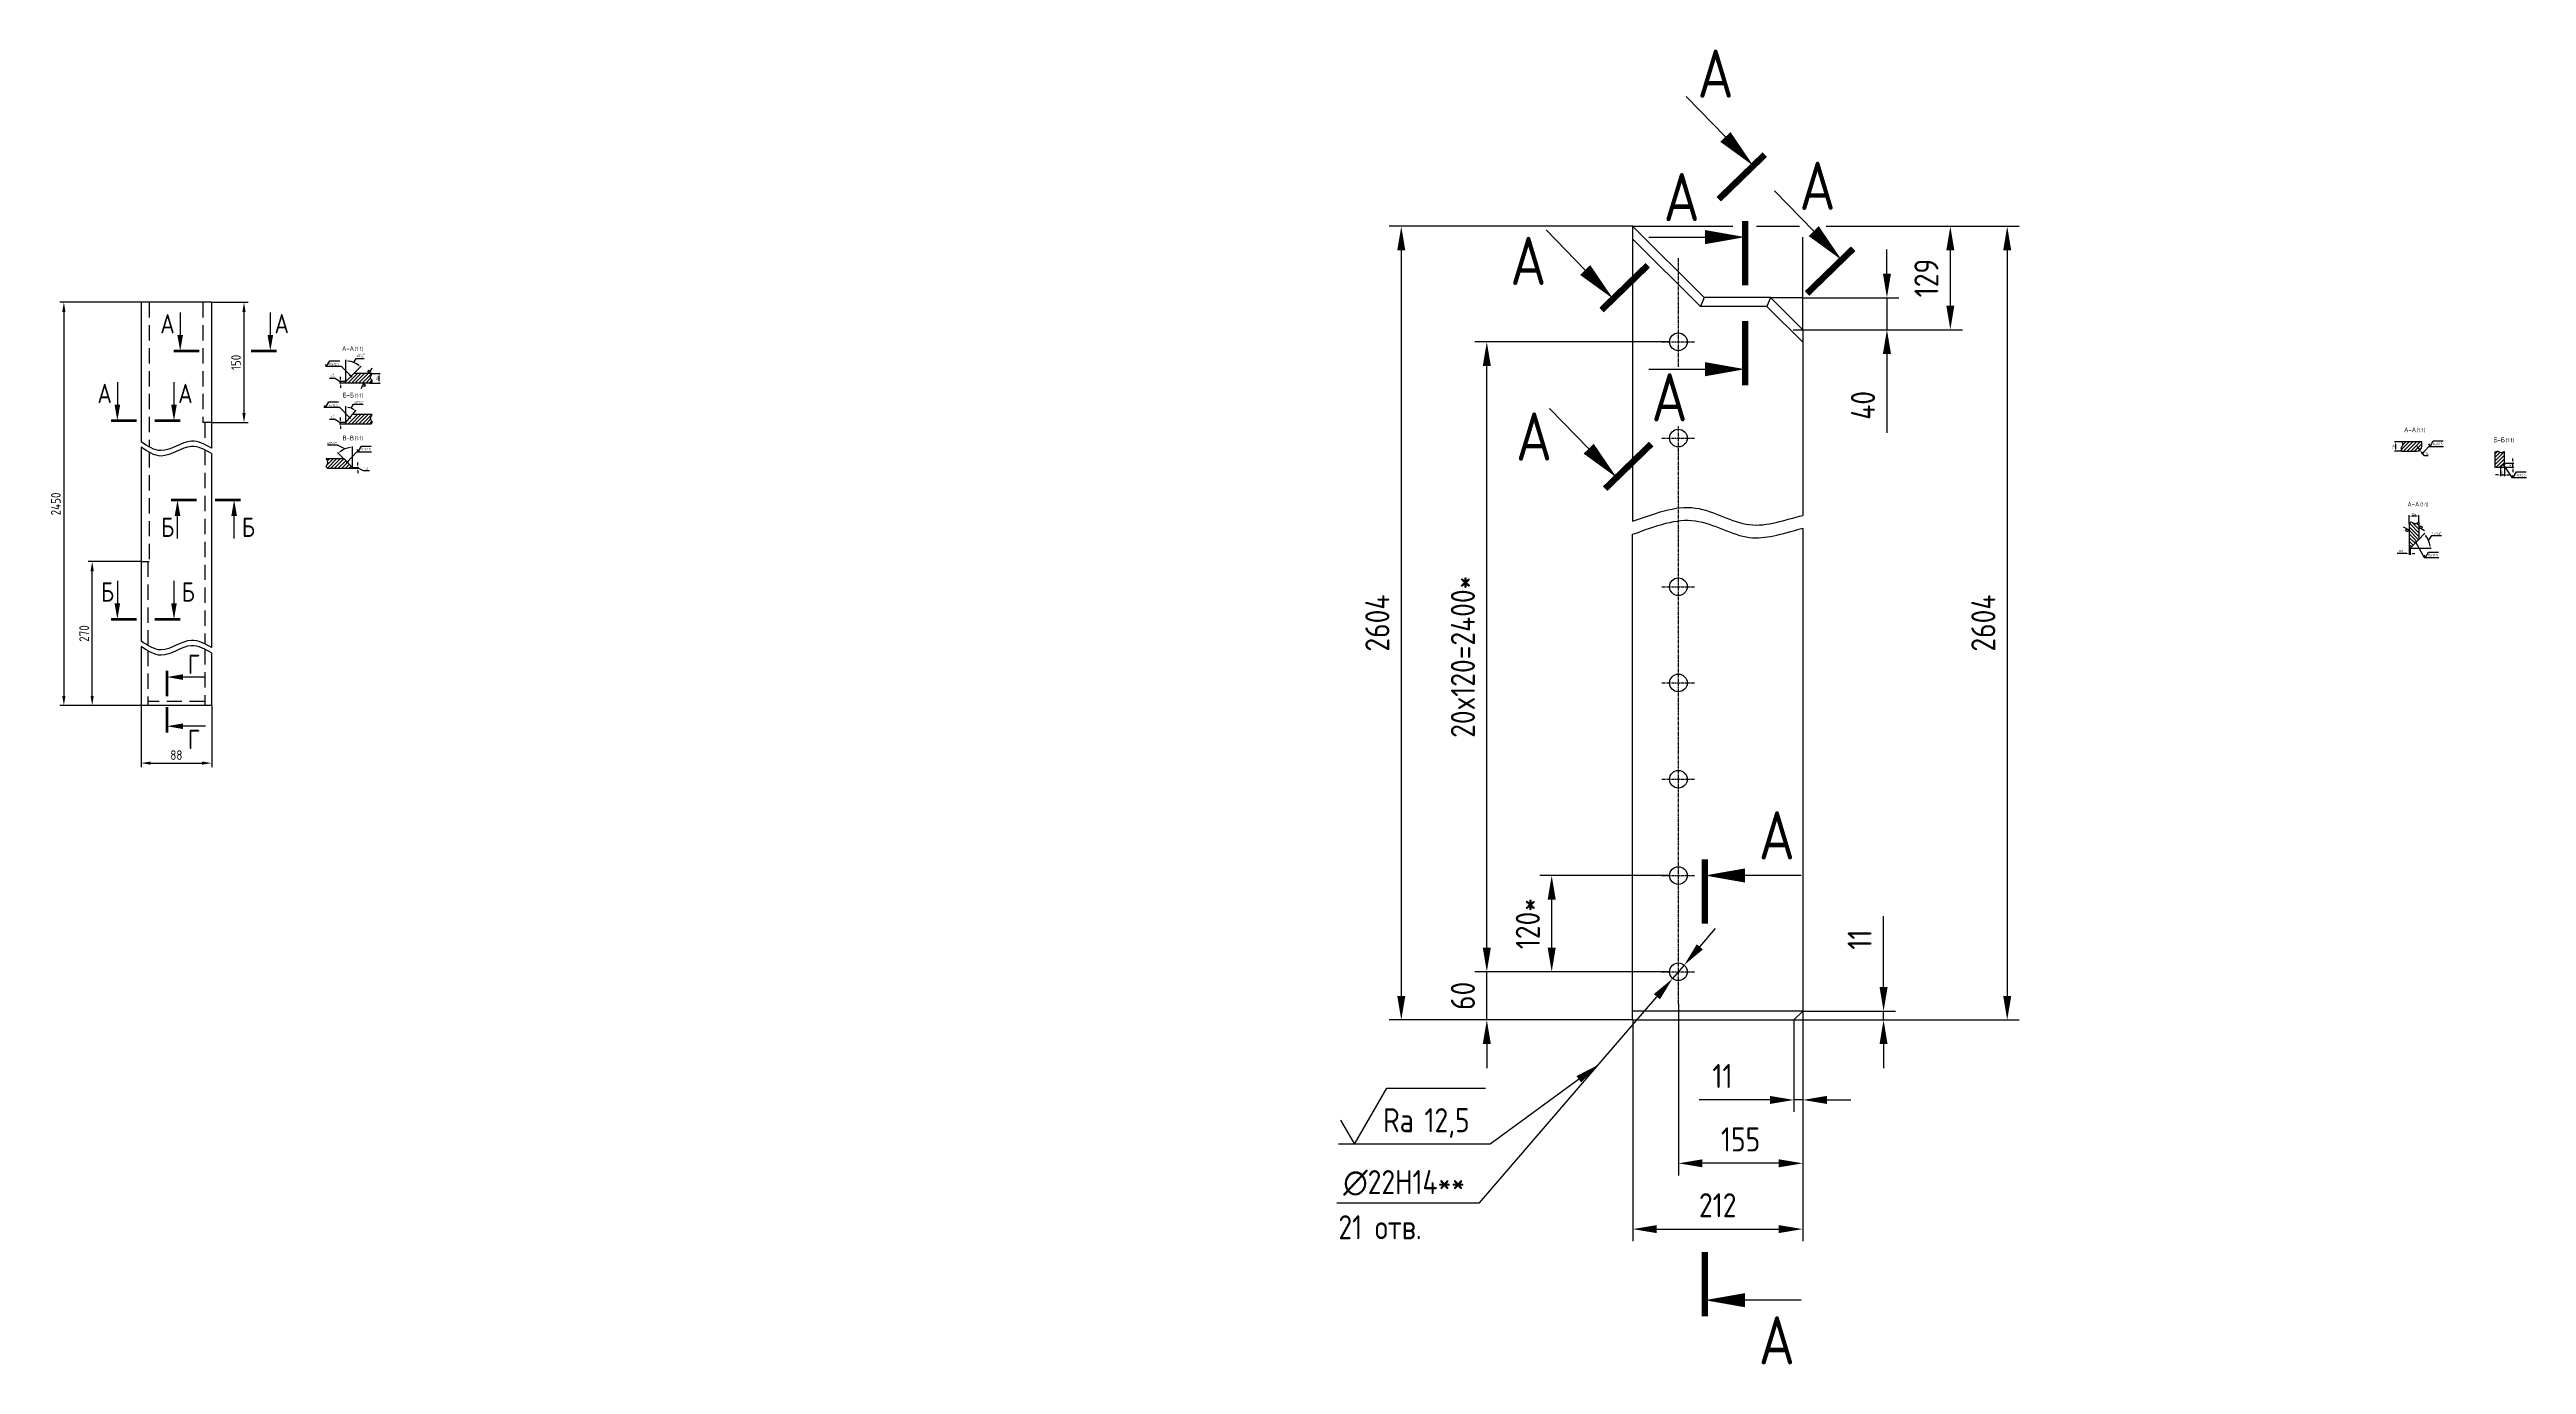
# Model space of a CAD drawing. Header units: millimetres. Extents: x -284 to 2803, y -913 to 726.
# The model-space entities are those that its viewports show. They can reach past a viewport. Long polylines and large blocks are cut down to what shows.
import ezdxf
from ezdxf.enums import TextEntityAlignment as Align

# ---------------------------------------------------------------- set-up
doc = ezdxf.new("R2010")
doc.units = ezdxf.units.MM
doc.header["$LTSCALE"] = 3
doc.linetypes.add('CENTER', pattern=[2, 1.25, -0.25, 0.25, -0.25])
doc.linetypes.add('HIDDEN', pattern=[9.525, 6.35, -3.175])
for name, color, linetype in [('Bord', 1, 'Continuous'), ('Cen', 5, 'CENTER'), ('Cont', 6, 'Continuous'), ('Dim', 7, 'Continuous'), ('Hatch', 2, 'Continuous'), ('Hide', 2, 'HIDDEN'), ('Text', 3, 'Continuous'), ('Textb', 6, 'Continuous')]:
    doc.layers.add(name, color=color, linetype=linetype)
doc.styles.add('Style1', font='romans.shx', dxfattribs={"width": 0.8})
doc.dimstyles.new('Anqular', dxfattribs={"dimtxt": 3, "dimasz": 3, "dimexe": 1.25, "dimexo": 0, "dimgap": 1, "dimtad": 2, "dimtoh": 1, "dimtxsty": 'Style1', "dimcen": 2.5, "dimclrt": 3, "dimadec": 0, "dimazin": 0, "dimtfac": 1, "dimtmove": 1, "dimatfit": 3, "dimfxl": 1, "dimarcsym": 0})
doc.dimstyles.new('Anqular$2', dxfattribs={"dimtxt": 3, "dimasz": 3, "dimexe": 1.25, "dimexo": 0, "dimgap": 1, "dimtad": 2, "dimtoh": 1, "dimtxsty": 'Style1', "dimcen": 2.5, "dimclrt": 3, "dimadec": 0, "dimazin": 0, "dimtfac": 1, "dimtmove": 1, "dimatfit": 3, "dimfxl": 1, "dimarcsym": 0})
doc.dimstyles.new('DIA_2', dxfattribs={"dimscale": 2, "dimtxt": 3, "dimasz": 3, "dimexe": 0.18, "dimexo": 0.0625, "dimgap": 1, "dimtad": 1, "dimtih": 1, "dimtoh": 1, "dimdec": 0, "dimdsep": 46, "dimtxsty": 'Style1', "dimcen": 0, "dimclrt": 3, "dimadec": 0, "dimazin": 0, "dimtfac": 1, "dimtdec": 0, "dimtmove": 0, "dimatfit": 3, "dimfxl": 1, "dimtolj": 1, "dimarcsym": 0})
doc.dimstyles.new('Lin', dxfattribs={"dimtxt": 3, "dimasz": 3, "dimexe": 1.25, "dimexo": 0, "dimgap": 1, "dimtad": 1, "dimtoh": 1, "dimdec": 3, "dimtxsty": 'Style1', "dimcen": 2.5, "dimclrt": 3, "dimadec": 0, "dimazin": 0, "dimtfac": 1, "dimtdec": 3, "dimtmove": 0, "dimatfit": 3, "dimldrblk": 'DOT', "dimfxl": 1, "dimarcsym": 0})
doc.dimstyles.new('Lin$0', dxfattribs={"dimtxt": 3, "dimasz": 3, "dimexe": 1.25, "dimexo": 0, "dimgap": 1, "dimtad": 1, "dimtoh": 1, "dimtxsty": 'Style1', "dimcen": 2.5, "dimclrt": 3, "dimadec": 0, "dimazin": 0, "dimtfac": 1, "dimtmove": 0, "dimatfit": 3, "dimldrblk": 'NONE', "dimfxl": 1, "dimarcsym": 0})
doc.dimstyles.new('LIN10', dxfattribs={"dimscale": 10, "dimtxt": 3, "dimasz": 3, "dimexe": 1.5, "dimexo": 0, "dimgap": 1.48, "dimtad": 1, "dimdec": 1, "dimzin": 12, "dimdsep": 46, "dimtxsty": 'Style1', "dimcen": 0, "dimclrt": 3, "dimadec": 0, "dimazin": 0, "dimtfac": 1, "dimtdec": 1, "dimtmove": 0, "dimatfit": 0, "dimfxl": 1, "dimtolj": 1, "dimtzin": 12, "dimarcsym": 0})
doc.dimstyles.new('LIN_1', dxfattribs={"dimtxt": 3, "dimasz": 3, "dimexe": 1.5, "dimexo": 0, "dimgap": 1.5, "dimtad": 1, "dimdec": 4, "dimrnd": 1, "dimdsep": 46, "dimtxsty": 'Style1', "dimcen": 0, "dimdle": 2, "dimclrd": 256, "dimclrt": 3, "dimadec": 0, "dimazin": 0, "dimtfac": 0.666667, "dimtdec": 4, "dimtmove": 0, "dimatfit": 3, "dimfxl": 1, "dimtvp": 0.833333, "dimtolj": 1, "dimtzin": 0, "dimarcsym": 0})

# ---------------------------------------------------------------- blocks, each defined once
blk = doc.blocks.new('ZNAK02')
at = {"layer": 'Textb', "style": 'Style1', "width": 0.8}
blk.add_attdef('А-А', text='', height=6, dxfattribs=at).set_placement((13.9, -0.1), align=Align.RIGHT)
blk.add_attdef('SC(1)', (14.9, -0.1), '', height=5, dxfattribs=at)
blk = doc.blocks.new('*D12')
at = {"layer": 'Dim', "color": 0, "lineweight": -2, "transparency": 16777216}
for p, q in [((71.7, 315.4), (64.6, 315.4)), ((78.4, 310.8), (71.7, 315.4)), ((85, 311.8), (77.1, 311.8)), ((85, 309.8), (77.1, 309.8)), ((78.4, 314.8), (78.4, 317.8)), ((78.4, 309.8), (78.4, 311.8)), ((78.4, 309.8), (78.4, 311.8)), ((78.4, 306.8), (78.4, 303.8))]:
    blk.add_line(p, q, dxfattribs=at)
at = {"layer": 'Dim', "color": 0, "transparency": 16777216}
for points in [[(77.9, 314.8), (78.9, 314.8), (78.4, 311.8)], [(77.9, 306.8), (78.9, 306.8), (78.4, 309.8)]]:
    blk.add_solid(points, dxfattribs=at)
at = {"layer": 'Dim', "color": 3, "transparency": 16777216, "insert": (68.2, 318.9), "char_height": 3, "attachment_point": 5, "style": 'Style1'}
blk.add_mtext('2{}{\\H0.71x;\\C3;\\S+1^-2;}', dxfattribs=at)
blk = doc.blocks.new('_Dot')
at = {"color": 0, "linetype": 'ByBlock', "lineweight": -2}
blk.add_line((-0.5, 0), (-1, 0), dxfattribs=at)
at = {"color": 0, "linetype": 'ByBlock', "const_width": 0.5}
blk.add_lwpolyline([(-0.25, 0, 1), (0.25, 0, 1)], format="xyb", close=True, dxfattribs=at)
blk = doc.blocks.new('*D13')
at = {"layer": 'Dim', "color": 0, "lineweight": -2, "transparency": 16777216}
for p, q in [((114.8, 309.8), (127.6, 309.8)), ((117.7, 321.8), (127.6, 321.8)), ((126.4, 312.8), (126.4, 318.8))]:
    blk.add_line(p, q, dxfattribs=at)
at = {"layer": 'Dim', "color": 0, "transparency": 16777216}
for points in [[(125.9, 318.8), (126.9, 318.8), (126.4, 321.8)], [(125.9, 312.8), (126.9, 312.8), (126.4, 309.8)]]:
    blk.add_solid(points, dxfattribs=at)
at = {"layer": 'Dim', "color": 3, "transparency": 16777216, "insert": (123.9, 316.3), "char_height": 3, "attachment_point": 5, "rotation": 90, "style": 'Style1'}
blk.add_mtext('12*', dxfattribs=at)
blk = doc.blocks.new('_None')
blk = doc.blocks.new('*D14')
at = {"layer": 'Dim', "color": 0, "lineweight": -2, "transparency": 16777216}
for p, q in [((94.8, 335.5), (97.9, 340.6)), ((97.9, 340.6), (107.9, 340.6)), ((85, 311.8), (85, 338.7)), ((95, 321.8), (104, 330.8))]:
    blk.add_line(p, q, dxfattribs=at)
blk.add_arc((85, 311.8), 25.7, 51.6957, 83.3043, dxfattribs=at)
at = {"layer": 'Dim', "color": 0, "transparency": 16777216}
for points in [[(87.9, 336.8), (88, 337.8), (85, 337.5)], [(101.2, 332.3), (100.6, 331.6), (103.1, 329.9)]]:
    blk.add_solid(points, dxfattribs=at)
at = {"layer": 'Dim', "color": 3, "transparency": 16777216, "insert": (103.4, 344), "char_height": 3, "attachment_point": 5, "style": 'Style1'}
blk.add_mtext('\\A1;45°{\\H2.100000;\\S+2°^ 0°;}', dxfattribs=at)
blk = doc.blocks.new('sherISO_01')
at = {"layer": 'Text'}
blk.add_line((4.04, 7), (16.36, 7), dxfattribs=at)
blk.add_lwpolyline([(-1.73, 3), (0, 0), (4.04, 7)], dxfattribs=at)
at = {"layer": 'Text', "style": 'Style1', "width": 0.8}
blk.add_text('Ra', height=3, dxfattribs=at).set_placement((3.58, 1.5))
blk.add_attdef('12,5', (8.73, 1.5), '', height=3, dxfattribs=at)
blk = doc.blocks.new('*D15')
at = {"layer": 'Dim', "color": 0, "lineweight": -2, "transparency": 16777216}
for p, q in [((71.7, 264.4), (64.6, 264.4)), ((78.4, 259.8), (71.7, 264.4)), ((85, 260.8), (77.1, 260.8)), ((85, 258.8), (77.1, 258.8)), ((78.4, 263.8), (78.4, 266.8)), ((78.4, 258.8), (78.4, 260.8)), ((78.4, 258.8), (78.4, 260.8)), ((78.4, 255.8), (78.4, 252.8))]:
    blk.add_line(p, q, dxfattribs=at)
at = {"layer": 'Dim', "color": 0, "transparency": 16777216}
for points in [[(77.9, 263.8), (78.9, 263.8), (78.4, 260.8)], [(77.9, 255.8), (78.9, 255.8), (78.4, 258.8)]]:
    blk.add_solid(points, dxfattribs=at)
at = {"layer": 'Dim', "color": 3, "transparency": 16777216, "insert": (68.2, 267.9), "char_height": 3, "attachment_point": 5, "style": 'Style1'}
blk.add_mtext('2{}{\\H0.71x;\\C3;\\S+1^-2;}', dxfattribs=at)
blk = doc.blocks.new('*D16')
at = {"layer": 'Dim', "color": 0, "lineweight": -2, "transparency": 16777216}
for p, q in [((85, 260.8), (85, 280.9)), ((91.4, 278.5), (94.4, 283.7)), ((94.4, 283.7), (106.6, 283.7)), ((93.4, 270.8), (97.9, 276.2))]:
    blk.add_line(p, q, dxfattribs=at)
blk.add_arc((85, 260.8), 18.8, 59.145, 80.855, dxfattribs=at)
at = {"layer": 'Dim', "color": 0, "transparency": 16777216}
for points in [[(87.9, 278.9), (88, 279.9), (85, 279.6)], [(94.9, 277.4), (94.3, 276.5), (97.1, 275.2)]]:
    blk.add_solid(points, dxfattribs=at)
at = {"layer": 'Dim', "color": 3, "transparency": 16777216, "insert": (101, 286.2), "char_height": 3, "attachment_point": 5, "style": 'Style1'}
blk.add_mtext('40°%%p2%%d', dxfattribs=at)
blk = doc.blocks.new('sherISO_09')
at = {"layer": 'Text'}
for q in [(-1.7, 3), (4, 7)]:
    blk.add_line((0, 0), q, dxfattribs=at)
blk.add_circle((0, 2.7), 1.35, dxfattribs=at)
blk = doc.blocks.new('*D20')
at = {"layer": 'Dim', "color": 0, "lineweight": -2, "transparency": 16777216}
for p, q in [((-170.3, 410.6), (-271.5, 410.6)), ((-266.5, 398.6), (-266.5, -80.1)), ((-170.3, -92.1), (-271.5, -92.1))]:
    blk.add_line(p, q, dxfattribs=at)
at = {"layer": 'Dim', "color": 0, "transparency": 16777216}
for points in [[(-268.5, 398.6), (-264.5, 398.6), (-266.5, 410.6)], [(-268.5, -80.1), (-264.5, -80.1), (-266.5, -92.1)]]:
    blk.add_solid(points, dxfattribs=at)
at = {"layer": 'Dim', "color": 3, "transparency": 16777216, "insert": (-276.5, 159.2), "char_height": 12, "attachment_point": 5, "rotation": 90, "style": 'Style1'}
blk.add_mtext('2450', dxfattribs=at)
blk = doc.blocks.new('*D21')
at = {"layer": 'Dim', "color": 0, "lineweight": -2, "transparency": 16777216}
for p, q in [((-170.3, 87.4), (-236.2, 87.4)), ((-231.2, -80.1), (-231.2, 75.4)), ((-82.3, -92.1), (-236.2, -92.1))]:
    blk.add_line(p, q, dxfattribs=at)
at = {"layer": 'Dim', "color": 0, "transparency": 16777216}
for points in [[(-233.2, 75.4), (-229.2, 75.4), (-231.2, 87.4)], [(-233.2, -80.1), (-229.2, -80.1), (-231.2, -92.1)]]:
    blk.add_solid(points, dxfattribs=at)
at = {"layer": 'Dim', "color": 3, "transparency": 16777216, "insert": (-241.2, -2.3), "char_height": 12, "attachment_point": 5, "rotation": 90, "style": 'Style1'}
blk.add_mtext('270', dxfattribs=at)
blk = doc.blocks.new('razrez05')
at = {"layer": 'Text', "const_width": 0.8}
blk.add_lwpolyline([(-2, 0), (6, 0)], dxfattribs=at)
at = {"layer": 'Text'}
blk.add_lwpolyline([(0, 0, 0, 1.76, 0), (0, -5, 1.76, 1.76, 0)], format="xyseb", dxfattribs=at)
blk.add_lwpolyline([(0, -12), (0, -5)], dxfattribs=at)
at = {"layer": 'Textb', "style": 'Style1', "width": 0.8}
blk.add_attdef('А', text='', height=6, dxfattribs=at).set_placement((-1.7, -11.5, 39), align=Align.RIGHT)
blk = doc.blocks.new('*D22')
at = {"layer": 'Dim', "color": 0, "lineweight": -2, "transparency": 16777216}
for p, q in [((-170.3, -92.1), (-170.3, -168.8)), ((-82.3, -92.1), (-82.3, -168.8)), ((-158.3, -163.8), (-94.3, -163.8))]:
    blk.add_line(p, q, dxfattribs=at)
at = {"layer": 'Dim', "color": 0, "transparency": 16777216}
for points in [[(-158.3, -161.8), (-158.3, -165.8), (-170.3, -163.8)], [(-94.3, -161.8), (-94.3, -165.8), (-82.3, -163.8)]]:
    blk.add_solid(points, dxfattribs=at)
at = {"layer": 'Dim', "color": 3, "transparency": 16777216, "insert": (-126.3, -153.8), "char_height": 12, "attachment_point": 5, "style": 'Style1'}
blk.add_mtext('88', dxfattribs=at)
blk = doc.blocks.new('*D24')
at = {"layer": 'Dim', "color": 0, "lineweight": -2, "transparency": 16777216}
for p, q in [((93.2, 204.7), (101.1, 204.7)), ((93.2, 203.7), (101.1, 203.7)), ((99.8, 207.7), (99.8, 210.7)), ((99.8, 203.7), (99.8, 204.7)), ((99.8, 203.7), (99.8, 204.7)), ((99.8, 204.2), (106.5, 200.9)), ((99.8, 200.7), (99.8, 197.7)), ((106.5, 200.9), (114.3, 200.9))]:
    blk.add_line(p, q, dxfattribs=at)
at = {"layer": 'Dim', "color": 0, "transparency": 16777216}
for points in [[(99.3, 207.7), (100.3, 207.7), (99.8, 204.7)], [(99.3, 200.7), (100.3, 200.7), (99.8, 203.7)]]:
    blk.add_solid(points, dxfattribs=at)
at = {"layer": 'Dim', "color": 3, "transparency": 16777216, "insert": (110.4, 203.4), "char_height": 3, "attachment_point": 5, "style": 'Style1'}
blk.add_mtext('1%%p1', dxfattribs=at)
blk = doc.blocks.new('*D25')
at = {"layer": 'Dim', "color": 0, "lineweight": -2, "transparency": 16777216}
for p, q in [((74.4, 232.3), (62.2, 232.3)), ((83.6, 227.8), (74.4, 232.3)), ((83.2, 214.7), (74.6, 223.3)), ((93.2, 204.7), (93.2, 231))]:
    blk.add_line(p, q, dxfattribs=at)
blk.add_arc((93.2, 204.7), 25, 96.8732, 128.1268, dxfattribs=at)
at = {"layer": 'Dim', "color": 0, "transparency": 16777216}
for points in [[(78.1, 224), (77.4, 224.7), (75.5, 222.4)], [(90.2, 230), (90.3, 229), (93.2, 229.7)]]:
    blk.add_solid(points, dxfattribs=at)
at = {"layer": 'Dim', "color": 3, "transparency": 16777216, "insert": (67.8, 234.8), "char_height": 3, "attachment_point": 5, "style": 'Style1'}
blk.add_mtext('45°%%p2%%d', dxfattribs=at)
blk = doc.blocks.new('*D26')
at = {"layer": 'Dim', "color": 0, "lineweight": -2, "transparency": 16777216}
for p, q in [((-82.3, 410.6), (-37, 410.6)), ((-42, 272.6), (-42, 398.6)), ((-82.3, 260.6), (-37, 260.6))]:
    blk.add_line(p, q, dxfattribs=at)
at = {"layer": 'Dim', "color": 0, "transparency": 16777216}
for points in [[(-44, 398.6), (-40, 398.6), (-42, 410.6)], [(-44, 272.6), (-40, 272.6), (-42, 260.6)]]:
    blk.add_solid(points, dxfattribs=at)
at = {"layer": 'Dim', "color": 3, "transparency": 16777216, "insert": (-52, 335.6), "char_height": 12, "attachment_point": 5, "rotation": 90, "style": 'Style1'}
blk.add_mtext('150', dxfattribs=at)
blk = doc.blocks.new('razrez03')
at = {"layer": 'Text'}
blk.add_lwpolyline([(0, 0, 0, 1.76, 0), (5, 0, 1.76, 1.76, 0)], format="xyseb", dxfattribs=at)
at = {"layer": 'Text', "const_width": 0.8}
blk.add_lwpolyline([(0, 2), (0, -6)], dxfattribs=at)
at = {"layer": 'Text'}
blk.add_lwpolyline([(12, 0), (5, 0)], dxfattribs=at)
at = {"layer": 'Textb', "style": 'Style1', "width": 0.8}
blk.add_attdef('A', (6.5, 2), '', height=6, dxfattribs=at)
blk = doc.blocks.new('*D28')
at = {"layer": 'Dim', "color": 0, "lineweight": -2, "transparency": 16777216}
for p, q in [((2767.2, 195.3), (2764.2, 195.3)), ((2770.2, 205), (2770.2, 194)), ((2770.2, 195.3), (2775.2, 195.3)), ((2775.2, 205.5), (2775.2, 194)), ((2778.2, 195.3), (2781.2, 195.3))]:
    blk.add_line(p, q, dxfattribs=at)
at = {"layer": 'Dim', "color": 0, "transparency": 16777216}
for points in [[(2767.2, 195.8), (2767.2, 194.8), (2770.2, 195.3)], [(2778.2, 195.8), (2778.2, 194.8), (2775.2, 195.3)]]:
    blk.add_solid(points, dxfattribs=at)
at = {"layer": 'Dim', "color": 3, "transparency": 16777216, "insert": (2772.7, 197.8), "char_height": 3, "attachment_point": 5, "style": 'Style1'}
blk.add_mtext('5', dxfattribs=at)
blk = doc.blocks.new('*D29')
at = {"layer": 'Dim', "color": 0, "lineweight": -2, "transparency": 16777216}
for p, q in [((2770.2, 205), (2787, 205)), ((2775.2, 210), (2787, 210)), ((2785.8, 213), (2785.8, 216)), ((2785.8, 205), (2785.8, 210)), ((2785.8, 202), (2785.8, 199))]:
    blk.add_line(p, q, dxfattribs=at)
at = {"layer": 'Dim', "color": 0, "transparency": 16777216}
for points in [[(2785.3, 213), (2786.3, 213), (2785.8, 210)], [(2785.3, 202), (2786.3, 202), (2785.8, 205)]]:
    blk.add_solid(points, dxfattribs=at)
at = {"layer": 'Dim', "color": 3, "transparency": 16777216, "insert": (2783.3, 207.5), "char_height": 3, "attachment_point": 5, "rotation": 90, "style": 'Style1'}
blk.add_mtext('5', dxfattribs=at)
blk = doc.blocks.new('*D30')
at = {"layer": 'Dim', "color": 0, "lineweight": -2, "transparency": 16777216}
for p, q in [((1734.7, -303.9), (1572.8, -303.9)), ((1587.8, -393.9), (1587.8, -333.9)), ((1734.7, -423.9), (1572.8, -423.9))]:
    blk.add_line(p, q, dxfattribs=at)
at = {"layer": 'Dim', "color": 0, "transparency": 16777216}
for points in [[(1582.8, -333.9), (1592.8, -333.9), (1587.8, -303.9)], [(1582.8, -393.9), (1592.8, -393.9), (1587.8, -423.9)]]:
    blk.add_solid(points, dxfattribs=at)
at = {"layer": 'Dim', "color": 3, "transparency": 16777216, "insert": (1558, -363.9), "char_height": 30, "attachment_point": 5, "rotation": 90, "style": 'Style1'}
blk.add_mtext('\\A1;120*', dxfattribs=at)
blk = doc.blocks.new('*D31')
at = {"layer": 'Dim', "color": 0, "lineweight": -2, "transparency": 16777216}
for p, q in [((1734.7, 361.3), (1491.9, 361.3)), ((1506.9, -393.9), (1506.9, 331.3)), ((1688.7, -423.9), (1491.9, -423.9))]:
    blk.add_line(p, q, dxfattribs=at)
at = {"layer": 'Dim', "color": 0, "transparency": 16777216}
for points in [[(1501.9, 331.3), (1511.9, 331.3), (1506.9, 361.3)], [(1501.9, -393.9), (1511.9, -393.9), (1506.9, -423.9)]]:
    blk.add_solid(points, dxfattribs=at)
at = {"layer": 'Dim', "color": 3, "transparency": 16777216, "insert": (1477.1, -31.3), "char_height": 30, "attachment_point": 5, "rotation": 90, "style": 'Style1'}
blk.add_mtext('\\A1;20x120=2400*', dxfattribs=at)
blk = doc.blocks.new('*D32')
at = {"layer": 'Dim', "color": 0, "lineweight": -2, "transparency": 16777216}
for p, q in [((1930, 505.3), (2170.5, 505.3)), ((2155.5, 475.3), (2155.5, -453.9)), ((1889.7, -483.9), (2170.5, -483.9))]:
    blk.add_line(p, q, dxfattribs=at)
at = {"layer": 'Dim', "color": 0, "transparency": 16777216}
for points in [[(2150.5, 475.3), (2160.5, 475.3), (2155.5, 505.3)], [(2150.5, -453.9), (2160.5, -453.9), (2155.5, -483.9)]]:
    blk.add_solid(points, dxfattribs=at)
at = {"layer": 'Dim', "color": 3, "transparency": 16777216, "insert": (2125.7, 10.7), "char_height": 30, "attachment_point": 5, "rotation": 90, "style": 'Style1'}
blk.add_mtext('\\A1;2604', dxfattribs=at)
blk = doc.blocks.new('*D33')
at = {"layer": 'Dim', "color": 0, "lineweight": -2, "transparency": 16777216}
for p, q in [((1506.9, -393.9), (1506.9, -363.9)), ((1734.7, -423.9), (1491.9, -423.9)), ((1506.9, -483.9), (1506.9, -423.9)), ((1688.7, -483.9), (1491.9, -483.9)), ((1506.9, -513.9), (1506.9, -543.9))]:
    blk.add_line(p, q, dxfattribs=at)
at = {"layer": 'Dim', "color": 0, "transparency": 16777216}
for points in [[(1501.9, -393.9), (1511.9, -393.9), (1506.9, -423.9)], [(1501.9, -513.9), (1511.9, -513.9), (1506.9, -483.9)]]:
    blk.add_solid(points, dxfattribs=at)
at = {"layer": 'Dim', "color": 3, "transparency": 16777216, "insert": (1477.1, -453.9), "char_height": 30, "attachment_point": 5, "rotation": 90, "style": 'Style1'}
blk.add_mtext('\\A1;60', dxfattribs=at)
blk = doc.blocks.new('*D34')
at = {"layer": 'Dim', "color": 0, "lineweight": -2, "transparency": 16777216}
for p, q in [((1745.7, -464.4), (1745.7, -677.6)), ((1900.7, -483.9), (1900.7, -677.6)), ((1870.7, -662.6), (1775.7, -662.6))]:
    blk.add_line(p, q, dxfattribs=at)
at = {"layer": 'Dim', "color": 0, "transparency": 16777216}
for points in [[(1775.7, -657.6), (1775.7, -667.6), (1745.7, -662.6)], [(1870.7, -657.6), (1870.7, -667.6), (1900.7, -662.6)]]:
    blk.add_solid(points, dxfattribs=at)
at = {"layer": 'Dim', "color": 3, "transparency": 16777216, "insert": (1823.2, -632.8), "char_height": 30, "attachment_point": 5, "style": 'Style1'}
blk.add_mtext('\\A1;155', dxfattribs=at)
blk = doc.blocks.new('*D35')
at = {"layer": 'Dim', "color": 0, "lineweight": -2, "transparency": 16777216}
for p, q in [((1688.7, -483.9), (1688.7, -759.6)), ((1900.7, -472.9), (1900.7, -759.6)), ((1718.7, -744.6), (1870.7, -744.6))]:
    blk.add_line(p, q, dxfattribs=at)
at = {"layer": 'Dim', "color": 0, "transparency": 16777216}
for points in [[(1718.7, -739.6), (1718.7, -749.6), (1688.7, -744.6)], [(1870.7, -739.6), (1870.7, -749.6), (1900.7, -744.6)]]:
    blk.add_solid(points, dxfattribs=at)
at = {"layer": 'Dim', "color": 3, "transparency": 16777216, "insert": (1794.7, -714.8), "char_height": 30, "attachment_point": 5, "style": 'Style1'}
blk.add_mtext('\\A1;212', dxfattribs=at)
blk = doc.blocks.new('*D36')
at = {"layer": 'Dim', "color": 0, "lineweight": -2, "transparency": 16777216}
for p, q in [((1772.4, -392.8), (1792, -370.1)), ((1752.8, -415.6), (1738.5, -432.3)), ((1497.8, -712), (1718.9, -455)), ((1319.8, -712), (1497.8, -712))]:
    blk.add_line(p, q, dxfattribs=at)
at = {"layer": 'Dim', "color": 0, "transparency": 16777216}
for points in [[(1768.6, -389.6), (1776.2, -396.1), (1752.8, -415.6)], [(1715.1, -451.7), (1722.7, -458.3), (1738.5, -432.3)]]:
    blk.add_solid(points, dxfattribs=at)
at = {"layer": 'Dim', "color": 3, "transparency": 16777216, "insert": (1403.8, -687), "char_height": 30, "attachment_point": 5, "style": 'Style1'}
blk.add_mtext('\\A1;∅22H14**', dxfattribs=at)
blk = doc.blocks.new('*D37')
at = {"layer": 'Dim', "color": 0, "lineweight": -2, "transparency": 16777216}
for p, q in [((2666.1, 230.8), (2669.8, 226.2)), ((2675.5, 219.1), (2671.7, 223.8)), ((2680.3, 219.1), (2675.5, 219.1))]:
    blk.add_line(p, q, dxfattribs=at)
at = {"layer": 'Dim', "color": 0, "transparency": 16777216}
blk.add_solid([(2672.1, 224.1), (2671.3, 223.5), (2669.8, 226.2)], dxfattribs=at)
at = {"layer": 'Dim', "color": 3, "transparency": 16777216, "insert": (2678.4, 221.6), "char_height": 3, "attachment_point": 5, "style": 'Style1'}
blk.add_mtext('R6', dxfattribs=at)
blk = doc.blocks.new('*D38')
at = {"layer": 'Dim', "color": 0, "lineweight": -2, "transparency": 16777216}
for p, q in [((2647, 236.8), (2638.2, 236.8)), ((2647.3, 224.8), (2638.2, 224.8)), ((2639.4, 233.8), (2639.4, 227.8))]:
    blk.add_line(p, q, dxfattribs=at)
at = {"layer": 'Dim', "color": 0, "transparency": 16777216}
for points in [[(2638.9, 233.8), (2639.9, 233.8), (2639.4, 236.8)], [(2638.9, 227.8), (2639.9, 227.8), (2639.4, 224.8)]]:
    blk.add_solid(points, dxfattribs=at)
at = {"layer": 'Dim', "color": 3, "transparency": 16777216, "insert": (2636.9, 230.8), "char_height": 3, "attachment_point": 5, "rotation": 90, "style": 'Style1'}
blk.add_mtext('12*', dxfattribs=at)
blk = doc.blocks.new('*D39')
at = {"layer": 'Dim', "lineweight": -2, "transparency": 16777216}
for p, q in [((2653.6, 97.4), (2641.7, 97.4)), ((2657.6, 97.4), (2656.6, 97.4)), ((2660.6, 97.4), (2663.6, 97.4))]:
    blk.add_line(p, q, dxfattribs=at)
at = {"layer": 'Dim', "color": 0, "lineweight": -2, "transparency": 16777216}
for p, q in [((2656.6, 104), (2656.6, 95.9)), ((2657.6, 104), (2657.6, 95.9))]:
    blk.add_line(p, q, dxfattribs=at)
at = {"layer": 'Dim', "transparency": 16777216}
for points in [[(2653.6, 97.9), (2653.6, 96.9), (2656.6, 97.4)], [(2660.6, 97.9), (2660.6, 96.9), (2657.6, 97.4)]]:
    blk.add_solid(points, dxfattribs=at)
at = {"layer": 'Dim', "color": 3, "transparency": 16777216, "insert": (2646.1, 100.4), "char_height": 3, "attachment_point": 5, "style": 'Style1'}
blk.add_mtext('\\A1;1%%p1', dxfattribs=at)
blk = doc.blocks.new('*D40')
at = {"layer": 'Dim', "color": 0, "lineweight": -2, "transparency": 16777216}
for p, q in [((2657.6, 104), (2683.8, 104)), ((2667.6, 114), (2676.1, 122.6)), ((2680.7, 113.6), (2684.5, 120)), ((2684.5, 120), (2696.7, 120))]:
    blk.add_line(p, q, dxfattribs=at)
blk.add_arc((2657.6, 104), 25, 6.8732, 38.1268, dxfattribs=at)
at = {"layer": 'Dim', "color": 0, "transparency": 16777216}
for points in [[(2676.9, 119.1), (2677.6, 119.8), (2675.2, 121.7)], [(2682.9, 107), (2681.9, 107), (2682.6, 104)]]:
    blk.add_solid(points, dxfattribs=at)
at = {"layer": 'Dim', "color": 3, "transparency": 16777216, "insert": (2691.1, 122.5), "char_height": 3, "attachment_point": 5, "style": 'Style1'}
blk.add_mtext('45°%%p2%%d', dxfattribs=at)
blk = doc.blocks.new('*D42')
at = {"layer": 'Dim', "color": 0, "lineweight": -2, "transparency": 16777216}
for p, q in [((1930, 505.3), (2099.6, 505.3)), ((2084.6, 475.3), (2084.6, 406.3)), ((1900.7, 376.3), (2099.6, 376.3))]:
    blk.add_line(p, q, dxfattribs=at)
at = {"layer": 'Dim', "color": 0, "transparency": 16777216}
for points in [[(2079.6, 475.3), (2089.6, 475.3), (2084.6, 505.3)], [(2079.6, 406.3), (2089.6, 406.3), (2084.6, 376.3)]]:
    blk.add_solid(points, dxfattribs=at)
at = {"layer": 'Dim', "color": 3, "transparency": 16777216, "insert": (2054.8, 440.8), "char_height": 30, "attachment_point": 5, "rotation": 90, "style": 'Style1'}
blk.add_mtext('\\A1;129', dxfattribs=at)
blk = doc.blocks.new('razrez01')
at = {"layer": 'Text'}
blk.add_lwpolyline([(-12, 0), (-5, 0)], dxfattribs=at)
blk.add_lwpolyline([(0, 0, 0, 1.76, 0), (-5, 0, 1.76, 1.76, 0)], format="xyseb", dxfattribs=at)
at = {"layer": 'Text', "const_width": 0.8}
blk.add_lwpolyline([(0, 2), (0, -6)], dxfattribs=at)
at = {"layer": 'Textb', "style": 'Style1', "width": 0.8}
blk.add_attdef('A', (-10.16, 2), '', height=6, dxfattribs=at)
blk = doc.blocks.new('*D43')
at = {"layer": 'Dim', "color": 0, "lineweight": -2, "transparency": 16777216}
for p, q in [((2005.6, 446.3), (2005.6, 476.3)), ((1900.6, 416.3), (2020.6, 416.3)), ((2005.6, 416.3), (2005.6, 376.3)), ((1900.7, 376.3), (2020.6, 376.3)), ((2005.6, 346.3), (2005.6, 247.9))]:
    blk.add_line(p, q, dxfattribs=at)
at = {"layer": 'Dim', "color": 0, "transparency": 16777216}
for points in [[(2000.6, 446.3), (2010.6, 446.3), (2005.6, 416.3)], [(2000.6, 346.3), (2010.6, 346.3), (2005.6, 376.3)]]:
    blk.add_solid(points, dxfattribs=at)
at = {"layer": 'Dim', "color": 3, "transparency": 16777216, "insert": (1975.8, 282.1), "char_height": 30, "attachment_point": 5, "rotation": 90, "style": 'Style1'}
blk.add_mtext('\\A1;40', dxfattribs=at)
blk = doc.blocks.new('*D44')
at = {"layer": 'Dim', "color": 0, "lineweight": -2, "transparency": 16777216}
for p, q in [((1688.7, 505.3), (1385.3, 505.3)), ((1400.3, 475.3), (1400.3, -453.9)), ((1575.7, -483.9), (1385.3, -483.9))]:
    blk.add_line(p, q, dxfattribs=at)
at = {"layer": 'Dim', "color": 0, "transparency": 16777216}
for points in [[(1395.3, 475.3), (1405.3, 475.3), (1400.3, 505.3)], [(1395.3, -453.9), (1405.3, -453.9), (1400.3, -483.9)]]:
    blk.add_solid(points, dxfattribs=at)
at = {"layer": 'Dim', "color": 3, "transparency": 16777216, "insert": (1370.5, 10.7), "char_height": 30, "attachment_point": 5, "rotation": 90, "style": 'Style1'}
blk.add_mtext('\\A1;2604', dxfattribs=at)
blk = doc.blocks.new('*D46')
at = {"layer": 'Dim', "color": 0, "lineweight": -2, "transparency": 16777216}
for p, q in [((2001.4, -442.9), (2001.4, -354.7)), ((1900.7, -472.9), (2016.4, -472.9)), ((1900.7, -483.9), (2016.4, -483.9)), ((2001.4, -483.9), (2001.4, -472.9)), ((2001.4, -513.9), (2001.4, -543.9))]:
    blk.add_line(p, q, dxfattribs=at)
at = {"layer": 'Dim', "color": 0, "transparency": 16777216}
for points in [[(1996.4, -442.9), (2006.4, -442.9), (2001.4, -472.9)], [(1996.4, -513.9), (2006.4, -513.9), (2001.4, -483.9)]]:
    blk.add_solid(points, dxfattribs=at)
at = {"layer": 'Dim', "color": 3, "transparency": 16777216, "insert": (1971.6, -383.8), "char_height": 30, "attachment_point": 5, "rotation": 90, "style": 'Style1'}
blk.add_mtext('\\A1;11', dxfattribs=at)
blk = doc.blocks.new('*D47')
at = {"layer": 'Dim', "color": 0, "lineweight": -2, "transparency": 16777216}
for p, q in [((1889.7, -483.9), (1889.7, -598.6)), ((1900.7, -472.9), (1900.7, -598.6)), ((1859.7, -583.6), (1771.5, -583.6)), ((1900.7, -583.6), (1889.7, -583.6)), ((1930.7, -583.6), (1960.7, -583.6))]:
    blk.add_line(p, q, dxfattribs=at)
at = {"layer": 'Dim', "color": 0, "transparency": 16777216}
for points in [[(1859.7, -578.6), (1859.7, -588.6), (1889.7, -583.6)], [(1930.7, -578.6), (1930.7, -588.6), (1900.7, -583.6)]]:
    blk.add_solid(points, dxfattribs=at)
at = {"layer": 'Dim', "color": 3, "transparency": 16777216, "insert": (1800.6, -553.8), "char_height": 30, "attachment_point": 5, "style": 'Style1'}
blk.add_mtext('\\A1;11', dxfattribs=at)
blk = doc.blocks.new('*D48')
at = {"layer": 'Dim', "color": 0, "lineweight": -2, "transparency": 16777216}
for p, q in [((2656.6, 135), (2656.6, 145.2)), ((2665.6, 144), (2659.6, 144)), ((2668.6, 136.7), (2668.6, 145.2))]:
    blk.add_line(p, q, dxfattribs=at)
at = {"layer": 'Dim', "color": 0, "transparency": 16777216}
for points in [[(2659.6, 144.5), (2659.6, 143.5), (2656.6, 144)], [(2665.6, 144.5), (2665.6, 143.5), (2668.6, 144)]]:
    blk.add_solid(points, dxfattribs=at)
at = {"layer": 'Dim', "color": 3, "transparency": 16777216, "insert": (2662.6, 146.5), "char_height": 3, "attachment_point": 5, "style": 'Style1'}
blk.add_mtext('12*', dxfattribs=at)

msp = doc.modelspace()

# ---------------------------------------------------------------- hatches: boundary and pattern name
at = {"layer": 'Hatch'}
h = msp.add_hatch(dxfattribs=at)
h.set_pattern_fill('ANSI31', color=256, angle=-90, style=0)
h.set_pattern_definition([(45, (-211.0613, -1025.807), (2.245064, -2.245064), [])])
edge = h.paths.add_edge_path()
edge.add_line((94.96582, 321.77718), (84.96582, 311.77718))
edge.add_line((84.96582, 311.77718), (84.96582, 309.77718))
edge.add_line((84.96582, 309.77718), (116.01647, 309.77718))
edge.add_spline(control_points=[(116.01647, 309.77718), (116.86478, 310.56729), (118.73867, 312.31264), (114.35717, 316.19464), (116.38214, 319.57681), (117.69955, 321.77718)], knot_values=[0, 0, 0, 0, 2.9558973164, 6.5295468117, 13.1833120975, 13.1833120975, 13.1833120975, 13.1833120975], degree=3, periodic=0)
edge.add_line((117.69955, 321.77718), (94.96582, 321.77718))
h = msp.add_hatch(dxfattribs=at)
h.set_pattern_fill('ANSI31', color=256, angle=-90, style=0)
h.set_pattern_definition([(45, (-211.0613, -1076.7926), (2.245064, -2.245064), [])])
edge = h.paths.add_edge_path()
edge.add_line((94.96582, 270.79151), (84.96582, 260.79151))
edge.add_line((84.96582, 260.79151), (84.96582, 258.79151))
edge.add_line((84.96582, 258.79151), (116.01647, 258.79151))
edge.add_spline(control_points=[(116.01647, 258.79151), (116.86478, 259.58162), (118.73867, 261.32697), (114.35717, 265.20896), (116.38214, 268.59113), (117.69955, 270.79151)], knot_values=[0, 0, 0, 0, 2.9558973164, 6.5295468117, 13.1833120975, 13.1833120975, 13.1833120975, 13.1833120975], degree=3, periodic=0)
edge.add_line((117.69955, 270.79151), (94.96582, 270.79151))
h = msp.add_hatch(dxfattribs=at)
h.set_pattern_fill('ANSI31', color=256, style=0)
edge = h.paths.add_edge_path()
edge.add_arc((2666.07243, 230.83884), 6, 270, 360)
edge.add_line((2672.07243, 230.83884), (2672.07243, 236.83884))
edge.add_line((2672.07243, 236.83884), (2647.04768, 236.83884))
edge.add_spline(control_points=[(2647.04768, 236.83884), (2647.81162, 235.47374), (2649.38721, 232.65831), (2645.548, 228.9947), (2646.72882, 226.16866), (2647.28447, 224.83884)], knot_values=[0, 0, 0, 0, 4.2296640617, 8.723469769, 12.7175291029, 12.7175291029, 12.7175291029, 12.7175291029], degree=3, periodic=0)
edge.add_line((2647.28447, 224.83884), (2666.07243, 224.83884))
h = msp.add_hatch(dxfattribs=at)
h.set_pattern_fill('ANSI31', color=256, style=0)
h.set_pattern_definition([(45, (1422.9345, -18.7653), (-2.245064, 2.245064), [])])
edge = h.paths.add_edge_path()
edge.add_line((2763.21315, 204.97963), (2770.21315, 204.97963))
edge.add_line((2770.21315, 204.97963), (2775.21315, 209.97963))
edge.add_line((2775.21315, 209.97963), (2775.21315, 224.49096))
edge.add_spline(control_points=[(2775.21315, 224.49096), (2773.71102, 223.80894), (2770.63283, 222.41134), (2766.69805, 226.00379), (2764.21315, 224.46426), (2763.21315, 223.8447)], knot_values=[0, 0, 0, 0, 4.5980465567, 9.4224352638, 12.6713919317, 12.6713919317, 12.6713919317, 12.6713919317], degree=3, periodic=0)
edge.add_line((2763.21315, 223.8447), (2763.21315, 204.97963))
h = msp.add_hatch(dxfattribs=at)
h.set_pattern_fill('ANSI31', color=256, style=0)
h.set_pattern_definition([(45, (-1174.6767, -22.601), (-2.245064, 2.245064), [])])
edge = h.paths.add_edge_path()
edge.add_spline(control_points=[(60.48939, 215.6902), (61.8068, 213.48983), (63.83177, 210.10766), (59.45027, 206.22566), (61.32417, 204.48031), (62.17247, 203.6902)], knot_values=[0, 0, 0, 0, 6.6537652858, 10.227414781, 13.1833120975, 13.1833120975, 13.1833120975, 13.1833120975], degree=3, periodic=0)
edge.add_line((62.17247, 203.6902), (93.22312, 203.6902))
edge.add_line((93.22312, 203.6902), (93.22312, 204.6902))
edge.add_line((93.22312, 204.6902), (82.22312, 215.6902))
edge.add_line((82.22312, 215.6902), (60.48939, 215.6902))
h = msp.add_hatch(dxfattribs=at)
h.set_pattern_fill('ANSI31', color=256, angle=-90, style=0)
h.set_pattern_definition([(315, (2430.2635, 1371.895), (2.245064, 2.245064), [])])
edge = h.paths.add_edge_path()
edge.add_spline(control_points=[(2668.55475, 136.7289), (2666.35438, 135.4115), (2662.97221, 133.38652), (2659.09021, 137.76803), (2657.34486, 135.89413), (2656.55475, 135.04583)], knot_values=[0, 0, 0, 0, 6.6537652858, 10.227414781, 13.1833120975, 13.1833120975, 13.1833120975, 13.1833120975], degree=3, periodic=0)
edge.add_line((2656.55475, 135.04583), (2656.55475, 103.99517))
edge.add_line((2656.55475, 103.99517), (2657.55475, 103.99517))
edge.add_line((2657.55475, 103.99517), (2668.55475, 114.99517))
edge.add_line((2668.55475, 114.99517), (2668.55475, 136.7289))

# ---------------------------------------------------------------- linework, layer by layer
msp.add_line((2775.21315, 209.97963), (2775.21315, 207.41034))
at = {"layer": 'Bord'}
for points, knots in [([(116.01647, 309.77718), (116.86478, 310.56729), (118.73867, 312.31264), (114.35717, 316.19464), (116.38214, 319.57681), (117.69955, 321.77718)], [0, 0, 0, 0, 2.9558973164, 6.5295468117, 13.1833120975, 13.1833120975, 13.1833120975, 13.1833120975]), ([(116.01647, 258.79151), (116.86478, 259.58162), (118.73867, 261.32697), (114.35717, 265.20896), (116.38214, 268.59113), (117.69955, 270.79151)], [0, 0, 0, 0, 2.9558973164, 6.5295468117, 13.1833120975, 13.1833120975, 13.1833120975, 13.1833120975]), ([(-82.3485, 228.69621), (-90.72105, 233.27585), (-111.44279, 244.61027), (-141.81476, 217.72473), (-162.04048, 231.13002), (-170.3485, 236.63645)], [0, 0, 0, 0, 26.7239085692, 66.1406294323, 93.6186314859, 93.6186314859, 93.6186314859, 93.6186314859]), ([(-82.3485, 221.98916), (-90.72105, 226.56879), (-111.44279, 237.90321), (-141.81476, 211.01767), (-162.04048, 224.42297), (-170.3485, 229.92939)], [0, 0, 0, 0, 26.7239085692, 66.1406294323, 93.6186314859, 93.6186314859, 93.6186314859, 93.6186314859]), ([(2647.04768, 236.83884), (2647.81162, 235.47374), (2649.38721, 232.65831), (2645.548, 228.9947), (2646.72882, 226.16866), (2647.28447, 224.83884)], [0, 0, 0, 0, 4.2296640617, 8.723469769, 12.7175291029, 12.7175291029, 12.7175291029, 12.7175291029]), ([(2763.21315, 223.8447), (2764.21315, 224.46426), (2766.69805, 226.00379), (2770.63283, 222.41134), (2773.71102, 223.80894), (2775.21315, 224.49096)], [0, 0, 0, 0, 3.2489566679, 8.073345375, 12.6713919317, 12.6713919317, 12.6713919317, 12.6713919317]), ([(62.17247, 203.6902), (61.32417, 204.48031), (59.45027, 206.22566), (63.83177, 210.10766), (61.8068, 213.48983), (60.48939, 215.6902)], [0, 0, 0, 0, 2.9558973164, 6.5295468117, 13.1833120975, 13.1833120975, 13.1833120975, 13.1833120975]), ([(1688.66508, 137.6109), (1714.9826, 146.52987), (1764.27956, 167.7999), (1833.17351, 121.91598), (1878.46653, 139.43416), (1900.66508, 144.9513)], [0.0318576414, 0.0318576414, 0.0318576414, 0.0318576414, 80.7579933733, 151.2460719069, 218.9996263272, 218.9996263272, 218.9996263272, 218.9996263272]), ([(1688.66508, 121.41509), (1718.44178, 131.96834), (1765.94944, 150.70902), (1830.65921, 107.63075), (1873.24077, 121.55185), (1900.66508, 128.97718)], [5.3088869951, 5.3088869951, 5.3088869951, 5.3088869951, 80.7277098454, 151.215788379, 210.9817830299, 210.9817830299, 210.9817830299, 210.9817830299]), ([(2656.55475, 135.04583), (2657.34486, 135.89413), (2659.09021, 137.76803), (2662.97221, 133.38652), (2666.35438, 135.4115), (2668.55475, 136.7289)], [0, 0, 0, 0, 2.9558973164, 6.5295468117, 13.1833120975, 13.1833120975, 13.1833120975, 13.1833120975]), ([(-82.3485, -19.6158), (-90.72105, -15.03617), (-111.44279, -3.70175), (-141.81476, -30.58729), (-162.04048, -17.18199), (-170.3485, -11.67557)], [0, 0, 0, 0, 26.7239085692, 66.1406294323, 93.6186314859, 93.6186314859, 93.6186314859, 93.6186314859]), ([(-82.3485, -26.32286), (-90.72105, -21.74323), (-111.44279, -10.40881), (-141.81476, -37.29434), (-162.04048, -23.88905), (-170.3485, -18.38263)], [0, 0, 0, 0, 26.7239085692, 66.1406294323, 93.6186314859, 93.6186314859, 93.6186314859, 93.6186314859])]:
    msp.add_open_spline(points, degree=3, knots=knots, dxfattribs=at)
at = {"layer": 'Cen'}
for p, q in [((1745.66508, 329.96549), (1745.66508, 465.81578)), ((1725.16508, 361.31578), (1766.16508, 361.31578)), ((1745.66508, -464.41517), (1745.66508, 256.33144)), ((1725.16508, 241.31578), (1766.16508, 241.31578)), ((1725.16508, 56.08483), (1766.16508, 56.08483)), ((1725.16508, -63.91517), (1766.16508, -63.91517)), ((1725.16508, -183.91517), (1766.16508, -183.91517)), ((1725.16508, -303.91517), (1766.16508, -303.91517)), ((1725.16508, -423.91517), (1766.16508, -423.91517))]:
    msp.add_line(p, q, dxfattribs=at)
at = {"layer": 'Cont'}
for p, q in [((1688.66508, 505.31578), (1688.66508, 137.6109)), ((1688.66508, 505.31578), (1777.66508, 416.31578)), ((1688.66508, 489.75943), (1773.10873, 405.31578)), ((-82.3485, 410.56939), (-170.3485, 410.56939)), ((-170.3485, 410.56939), (-170.3485, 236.63645)), ((-82.3485, 410.56939), (-82.3485, 228.69621)), ((1777.66508, 416.31578), (1773.10873, 405.31578)), ((1856.10873, 405.31578), (1773.10873, 405.31578)), ((1860.66508, 416.31578), (1777.66508, 416.31578)), ((1860.66508, 416.31578), (1856.10873, 405.31578)), ((1856.10873, 405.31578), (1900.66508, 360.75943)), ((1860.66508, 416.31578), (1900.66508, 376.31578)), ((1900.66508, 376.31578), (1900.66508, 144.9513)), ((1900.66508, 376.31578), (1900.66508, 144.9513)), ((84.96582, 311.77718), (94.96582, 321.77718)), ((84.96582, 309.77718), (84.96582, 311.77718)), ((84.96582, 309.77718), (84.96582, 311.77718)), ((116.01647, 309.77718), (84.96582, 309.77718)), ((117.69955, 321.77718), (94.96582, 321.77718)), ((84.96582, 260.79151), (93.35681, 270.79151)), ((84.96582, 258.79151), (84.96582, 260.79151)), ((116.01647, 258.79151), (84.96582, 258.79151)), ((117.69955, 270.79151), (93.35681, 270.79151)), ((-170.3485, 229.92939), (-170.3485, -11.67557)), ((-82.3485, 221.98916), (-82.3485, -19.6158)), ((2647.04768, 236.83884), (2672.07243, 236.83884)), ((2647.28447, 224.83884), (2666.07243, 224.83884)), ((2672.07243, 230.83884), (2672.07243, 236.83884)), ((2763.21315, 223.8447), (2763.21315, 204.97963)), ((2775.21315, 209.97963), (2775.21315, 224.49096)), ((60.48939, 215.6902), (82.22312, 215.6902)), ((62.17247, 203.6902), (93.22312, 203.6902)), ((93.22312, 204.6902), (82.22312, 215.6902)), ((93.22312, 203.6902), (93.22312, 204.6902)), ((93.22312, 203.6902), (93.22312, 204.6902)), ((2763.21315, 204.97963), (2770.21315, 204.97963)), ((2775.21315, 209.97963), (2770.21315, 204.97963)), ((1900.66508, 128.97718), (1900.66508, -472.91517)), ((2656.55475, 135.04583), (2656.55475, 103.99517)), ((2668.55475, 136.7289), (2668.55475, 114.99517)), ((1688.66508, -483.91517), (1688.66508, 121.41509)), ((1688.66508, 52.98748), (1688.66508, 121.41509)), ((2656.55475, 103.99517), (2657.55475, 103.99517)), ((2656.55475, 103.99517), (2657.55475, 103.99517)), ((2657.55475, 103.99517), (2668.55475, 114.99517)), ((-170.3485, -18.38263), (-170.3485, -92.08038)), ((-82.3485, -26.32286), (-82.3485, -92.08038)), ((-82.3485, -92.08038), (-170.3485, -92.08038)), ((1900.66508, -472.91517), (1688.66508, -472.91517)), ((1688.66508, -483.91517), (1889.66508, -483.91517)), ((1889.66508, -483.91517), (1900.66508, -472.91517))]:
    msp.add_line(p, q, dxfattribs=at)
for centre in [(1745.66508, 361.31578), (1745.66508, 241.31578), (1745.66508, 56.08483), (1745.66508, -63.91517), (1745.66508, -183.91517), (1745.66508, -303.91517), (1745.66508, -423.91517)]:
    msp.add_circle(centre, 11, dxfattribs=at)
msp.add_arc((2666.07243, 230.83884), 6, 270, 360, dxfattribs=at)
at = {"layer": 'Dim'}
for p, q in [((1688.66508, 505.31578), (1813.48986, 505.31578)), ((1843.01547, 505.31578), (1896.71974, 505.31578)), ((1900.66508, 376.31578), (1900.66508, 491.57983)), ((1860.66508, 416.31578), (1900.62884, 416.31578))]:
    msp.add_line(p, q, dxfattribs=at)
at = {"layer": 'Hide'}
for p, q in [((-160.3485, 410.56939), (-160.3485, 230.37295)), ((-93.3485, 410.56939), (-93.3485, 260.56939)), ((1888.66508, 376.31578), (1900.66508, 376.31578)), ((-82.3485, 260.56939), (-93.3485, 260.56939)), ((-90.7485, 260.56939), (-90.7485, 233.10352)), ((-160.3485, 223.66589), (-160.3485, 87.43675)), ((-90.7485, 226.39646), (-90.7485, -15.2085)), ((-170.3485, 87.43675), (-160.3485, 87.43675)), ((-161.9485, 87.43675), (-161.9485, -17.0267)), ((-161.9485, -23.73376), (-161.9485, -92.08038)), ((-90.7485, -21.91556), (-90.7485, -92.08038)), ((-90.7485, -87.08038), (-161.9485, -87.08038))]:
    msp.add_line(p, q, dxfattribs=at)

# ---------------------------------------------------------------- block references
ref = msp.add_blockref('razrez05', (-121.53528, 349.90419), dxfattribs=dict(xscale=-4, yscale=4, zscale=4, rotation=180))
ref.add_attrib('А', 'А', dxfattribs={"layer": 'Textb', "height": 24, "style": 'Style1', "width": 0.8}).set_placement((-128.33528, 371.89945, 156), align=Align.RIGHT)
ref = msp.add_blockref('razrez05', (-9.20095, 349.90419), dxfattribs=dict(xscale=4, yscale=4, zscale=4, rotation=180))
ref.add_attrib('А', 'А', dxfattribs={"layer": 'Textb', "height": 24, "style": 'Style1', "width": 0.8}).set_placement((14.05619, 371.89945, 156), align=Align.RIGHT)
ref = msp.add_blockref('razrez05', (-199.84697, 262.96932), dxfattribs=dict(xscale=-4, yscale=4, zscale=4, rotation=180))
ref.add_attrib('А', 'А', dxfattribs={"layer": 'Textb', "height": 24, "style": 'Style1', "width": 0.8}).set_placement((-206.64697, 284.96458, 156), align=Align.RIGHT)
ref = msp.add_blockref('razrez05', (-129.27963, 262.96932), dxfattribs=dict(xscale=4, yscale=4, zscale=4, rotation=180))
ref.add_attrib('А', 'А', dxfattribs={"layer": 'Textb', "height": 24, "style": 'Style1', "width": 0.8}).set_placement((-106.02249, 284.96458, 156), align=Align.RIGHT)
for p, rotation in [((107.48348, 309.77718), 180), ((2656.55475, 126.34476), 90), ((2668.55475, 130.10167), 270)]:
    msp.add_blockref('sherISO_09', p, dxfattribs=dict(rotation=rotation))
msp.add_blockref('sherISO_09', (113.93091, 321.77718))
ref = msp.add_blockref('razrez05', (-124.86805, 164.18669), dxfattribs=dict(xscale=4, yscale=4, zscale=4))
ref.add_attrib('А', 'Б', dxfattribs={"layer": 'Textb', "height": 24, "style": 'Style1', "width": 0.8}).set_placement((-128.92519, 118.19142, 156), align=Align.RIGHT)
ref = msp.add_blockref('razrez05', (-54.30071, 164.18669), dxfattribs=dict(xscale=-4, yscale=4, zscale=4))
ref.add_attrib('А', 'Б', dxfattribs={"layer": 'Textb', "height": 24, "style": 'Style1', "width": 0.8}).set_placement((-28.30071, 118.19142, 156), align=Align.RIGHT)
ref = msp.add_blockref('razrez05', (-199.84697, 15.51087), dxfattribs=dict(xscale=-4, yscale=4, zscale=4, rotation=180))
ref.add_attrib('А', 'Б', dxfattribs={"layer": 'Textb', "height": 24, "style": 'Style1', "width": 0.8}).set_placement((-203.90411, 37.50613, 156), align=Align.RIGHT)
ref = msp.add_blockref('razrez05', (-129.27963, 15.51087), dxfattribs=dict(xscale=4, yscale=4, zscale=4, rotation=180))
ref.add_attrib('А', 'Б', dxfattribs={"layer": 'Textb', "height": 24, "style": 'Style1', "width": 0.8}).set_placement((-103.27963, 37.50613, 156), align=Align.RIGHT)
ref = msp.add_blockref('razrez03', (-137.99454, -56.56433), dxfattribs=dict(xscale=4, yscale=4, zscale=4))
ref.add_attrib('A', 'Г', (-111.99454, -52.70146), dxfattribs={"layer": 'Textb', "height": 24, "style": 'Style1', "width": 0.8})
ref = msp.add_blockref('razrez03', (-137.99454, -117.82656), dxfattribs=dict(xscale=-4, yscale=4, zscale=4, rotation=180))
ref.add_attrib('A', 'Г', (-111.99454, -146.28693), dxfattribs={"layer": 'Textb', "height": 24, "rotation": 360, "style": 'Style1', "width": 0.8})
at = {"layer": 'Dim'}
for p in [(60.98613, 330.42578), (59.47438, 279.4401), (100.19898, 224.3388), (2682.44995, 230.93678), (2785.97683, 192.14534), (2676.63985, 92.31716)]:
    msp.add_blockref('sherISO_01', p, dxfattribs=at).add_auto_attribs({'12,5': '12,5'})
ref = msp.add_blockref('razrez03', (1778.60983, -303.87031), dxfattribs=dict(at, xscale=10, yscale=10, zscale=10))
ref.add_attrib('A', 'A', (1845.89555, -283.87031), dxfattribs={"layer": 'Textb', "height": 60, "style": 'Style1', "width": 0.8})
ref = msp.add_blockref('razrez03', (1778.60983, -833.18756), dxfattribs=dict(at, xscale=-10, yscale=10, zscale=10, rotation=180))
ref.add_attrib('A', 'A', (1845.89555, -913.18756), dxfattribs={"layer": 'Textb', "height": 60, "style": 'Style1', "width": 0.8})
at = {"layer": 'Hatch', "xscale": 10, "yscale": 10, "zscale": 10}
msp.add_blockref('sherISO_01', (1341.87184, -638.83796), dxfattribs=at).add_auto_attribs({'12,5': '12,5'})
at = {"layer": 'Text'}
ref = msp.add_blockref('razrez01', (1839.05088, 580.75988), dxfattribs=dict(at, xscale=10, yscale=10, zscale=10, rotation=314.10708724750697))
ref.add_attrib('A', 'А', (1769.52015, 665.57275), dxfattribs={"layer": 'Textb', "height": 60, "style": 'Style1', "width": 0.8})
at = {"layer": 'Text', "xscale": 10, "yscale": 10, "zscale": 10}
msp.add_blockref('razrez01', (1828.86507, 491.78824), dxfattribs=at).add_auto_attribs({'A': 'А'})
at = {"layer": 'Text'}
ref = msp.add_blockref('razrez01', (1949.11584, 463.35365), dxfattribs=dict(at, xscale=10, yscale=10, zscale=10, rotation=314.10708724750697))
ref.add_attrib('A', 'А', (1896.50902, 525.74496), dxfattribs={"layer": 'Textb', "height": 60, "style": 'Style1', "width": 0.8})
ref = msp.add_blockref('razrez01', (1664.33779, 414.88417), dxfattribs=dict(at, xscale=-10, yscale=10, zscale=10, rotation=134.10708724750697))
ref.add_attrib('A', 'А', (1536.18081, 432.15693), dxfattribs={"layer": 'Textb', "height": 60, "style": 'Style1', "width": 0.8})
ref = msp.add_blockref('razrez01', (1828.86507, 327.15358), dxfattribs=dict(at, xscale=-10, yscale=10, zscale=10, rotation=180))
ref.add_attrib('A', 'А', (1712.13882, 262.17729), dxfattribs={"layer": 'Textb', "height": 60, "style": 'Style1', "width": 0.8})
ref = msp.add_blockref('razrez01', (1668.70098, 192.13856), dxfattribs=dict(at, xscale=-10, yscale=10, zscale=10, rotation=134.10708724750697))
ref.add_attrib('A', 'А', (1543.29187, 213.26281), dxfattribs={"layer": 'Textb', "height": 60, "style": 'Style1', "width": 0.8})
at = {"layer": 'Textb'}
for p, values in [((81.14093, 350.01935, 0), {'А-А': 'А-А', 'SC(1)': '(1:1)'}), ((81.14093, 291.90334, 0), {'А-А': 'Б-Б', 'SC(1)': '(1:1)'}), ((2651.08298, 248.71327, 0), {'А-А': 'A-A', 'SC(1)': '(1:1)'}), ((81.09737, 238.5588, 0), {'А-А': 'В-В', 'SC(1)': '(1:1)'}), ((2761.82384, 236.17912, 0), {'А-А': 'Б-Б', 'SC(1)': '(1:1)'}), ((2655.24319, 156.09787, 0), {'А-А': 'A-A', 'SC(1)': '(1:1)'})]:
    msp.add_blockref('ZNAK02', p, dxfattribs=at).add_auto_attribs(values)

# ---------------------------------------------------------------- texts
at = {"layer": 'Hatch', "color": 3, "style": 'Style1', "width": 0.8}
msp.add_text('21 отв.', height=30, dxfattribs=at).set_placement((1321.9842, -757.25107))

# ---------------------------------------------------------------- dimensions: what is measured, and where the dimension line sits
at = {"layer": 'Dim'}
for base, p1, p2, text, dimstyle, picture, middle in [((1400.31432, -483.91517), (1688.66508, 505.31578), (1575.71132, -483.91517), '2604', 'LIN10', '*D44', (1370.51432, 10.70031)), ((2155.47527, -483.91517), (1929.98349, 505.31578), (1889.66508, -483.91517), '2604', 'LIN10', '*D32', (2125.67527, 10.70031)), ((1506.93725, 361.31578), (1688.66508, -423.91517), (1734.66508, 361.31578), '20x120=2400*', 'LIN10', '*D31', (1477.13725, -31.29969)), ((2639.43859, 224.83884), (2647.04768, 236.83884), (2647.28447, 224.83884), '<>*', 'Lin$0', '*D38', (2636.93859, 230.83884)), ((1587.75859, -303.91517), (1734.66508, -423.91517), (1734.66508, -303.91517), '<>*', 'LIN10', '*D30', (1557.95859, -363.91517))]:
    dim = msp.add_linear_dim(base=base, p1=p1, p2=p2, angle=90, text=text, dimstyle=dimstyle, dxfattribs=at)
    dim.commit()
    dim.dimension.update_dxf_attribs({"geometry": picture, "text_midpoint": middle})
dim = msp.add_linear_dim(base=(2084.55597, 376.31578), p1=(1929.98349, 505.31578), p2=(1900.66508, 376.31578), angle=90, dimstyle='LIN10', dxfattribs=at)
dim.commit()
dim.dimension.update_dxf_attribs({"geometry": '*D42', "text_midpoint": (2054.75597, 440.81578)})
for base, p1, p2, picture, middle in [((2005.58862, 376.31578), (1900.62884, 416.31578), (1900.66508, 376.31578), '*D43', (2005.58862, 282.08721)), ((1506.93725, -423.91517), (1688.66508, -483.91517), (1734.66508, -423.91517), '*D33', (1506.93725, -453.91517)), ((2001.42417, -483.91517), (1900.66508, -472.91517), (1900.66508, -483.91517), '*D46', (2001.42417, -383.82945))]:
    dim = msp.add_linear_dim(base=base, p1=p1, p2=p2, angle=90, dimstyle='LIN10', dxfattribs=at)
    dim.commit()
    dim.dimension.update_dxf_attribs({"geometry": picture, "text_midpoint": middle, "dimtype": 160})
for base, p1, p2, text, picture, middle in [((-266.49175, -92.08038), (-170.3485, 410.56939), (-170.3485, -92.08038), '2450', '*D20', (-276.49175, 159.24451)), ((-231.21103, 87.43675), (-82.3485, -92.08038), (-170.3485, 87.43675), '270', '*D21', (-241.21103, -2.32181))]:
    dim = msp.add_linear_dim(base=base, p1=p1, p2=p2, angle=90, text=text, dimstyle='Lin', override={"dimscale": 4, "dimpost": '<>'}, dxfattribs=at)
    dim.commit()
    dim.dimension.update_dxf_attribs({"geometry": picture, "text_midpoint": middle})
for base, p1, p2, angle, override, picture, middle in [((-41.95592, 410.56939), (-82.3485, 260.56939), (-82.3485, 410.56939), 90, {"dimscale": 4, "dimdec": 3, "dimpost": '<>', "dimtdec": 3, "dimldrblk": 'Dot'}, '*D26', (-51.95592, 335.56939)), ((2785.77255, 209.97963), (2770.21315, 204.97963), (2775.21315, 209.97963), 90, {"dimtp": 1, "dimtm": 2}, '*D29', (2783.27255, 207.47963)), ((-82.3485, -163.82269), (-170.3485, -92.08038), (-82.3485, -92.08038), 180, {"dimscale": 4, "dimdec": 3, "dimpost": '<>', "dimtdec": 3, "dimldrblk": 'Dot'}, '*D22', (-126.3485, -153.82269))]:
    dim = msp.add_linear_dim(base=base, p1=p1, p2=p2, angle=angle, dimstyle='Lin$0', override=override, dxfattribs=at)
    dim.commit()
    dim.dimension.update_dxf_attribs({"geometry": picture, "text_midpoint": middle})
dim = msp.add_angular_dim_2l(base=(91.61386, 336.58801), line1=((84.96582, 309.77718), (84.96582, 311.77718)), line2=((84.96582, 311.77718), (94.96582, 321.77718)), dimstyle='Anqular$2', override={"dimgap": 1, "dimtol": 1, "dimlim": 0, "dimtp": 2, "dimtm": 0, "dimtfac": 0.7, "dimtmove": 1, "dimtolj": 1}, dxfattribs=at)
dim.commit()
dim.dimension.update_dxf_attribs({"geometry": '*D14', "text_midpoint": (103.37276, 344.02088), "dimtype": 162})
for base, p1, p2, text, dimstyle, override, picture, middle in [((78.38736, 311.77718), (84.96582, 309.77718), (84.96582, 311.77718, 0), '<>{}{\\H0.71x;\\C3;\\S+1^-2;}', 'Lin', {"dimtp": 1, "dimtm": 2, "dimtmove": 1}, '*D12', (70.72391, 315.37121)), ((126.392, 321.77718), (114.76367, 309.77718), (117.69955, 321.77718), '<>*', 'Lin$0', {"dimtp": 1, "dimtm": 2}, '*D13', (126.392, 316.2538)), ((78.38736, 260.79151), (84.96582, 258.79151), (84.96582, 260.79151, 0), '<>{}{\\H0.71x;\\C3;\\S+1^-2;}', 'Lin', {"dimtp": 1, "dimtm": 2, "dimtmove": 1}, '*D15', (70.72391, 264.38553)), ((99.80159, 204.6902), (93.22312, 203.6902), (93.22312, 204.6902), '<>%%p1', 'Lin', {"dimtp": 1, "dimtm": 2, "dimtmove": 1}, '*D24', (107.46503, 200.93322))]:
    dim = msp.add_linear_dim(base=base, p1=p1, p2=p2, angle=90, text=text, dimstyle=dimstyle, override=override, dxfattribs=at)
    dim.commit()
    dim.dimension.update_dxf_attribs({"geometry": picture, "text_midpoint": middle, "dimtype": 160})
dim = msp.add_angular_dim_2l(base=(89.30504, 279.10013), line1=((84.96582, 260.79151), (93.35681, 270.79151)), line2=((84.96582, 258.79151), (84.96582, 260.79151)), text='<>%%p2%%d', dimstyle='Anqular$2', dxfattribs=at)
dim.commit()
dim.dimension.update_dxf_attribs({"geometry": '*D16', "text_midpoint": (101.0012, 286.16874)})
for base, line1, line2, picture, middle in [((86.74665, 228.86074), ((93.22312, 202.6902), (93.22312, 204.6902)), ((93.22312, 204.6902), (83.22312, 214.6902)), '*D25', (67.78511, 234.79178)), ((2681.72529, 110.47165), ((2655.55475, 103.99517), (2657.55475, 103.99517)), ((2657.55475, 103.99517), (2667.55475, 113.99517)), '*D40', (2691.07804, 122.54376))]:
    dim = msp.add_angular_dim_2l(base=base, line1=line1, line2=line2, text='<>%%p2%%d', dimstyle='Anqular$2', override={"dimtmove": 1}, dxfattribs=at)
    dim.commit()
    dim.dimension.update_dxf_attribs({"geometry": picture, "text_midpoint": middle, "dimtype": 162})
dim = msp.add_radius_dim(center=(2666.07243, 230.83884), mpoint=(2669.82696, 226.15872), dimstyle='Anqular', dxfattribs=at)
dim.commit()
dim.dimension.update_dxf_attribs({"geometry": '*D37', "text_midpoint": (2678.40162, 221.63855)})
dim = msp.add_linear_dim(base=(2775.21315, 195.26135), p1=(2770.21315, 204.97963), p2=(2775.21315, 205.52567), dimstyle='Lin$0', override={"dimtp": 1, "dimtm": 2}, dxfattribs=at)
dim.commit()
dim.dimension.update_dxf_attribs({"geometry": '*D28', "text_midpoint": (2772.71315, 197.76135)})
dim = msp.add_linear_dim(base=(2656.55475, 143.99401), p1=(2668.55475, 136.7289), p2=(2656.55475, 135.04583), text='<>*', dimstyle='Lin$0', dxfattribs=at)
dim.commit()
dim.dimension.update_dxf_attribs({"geometry": '*D48', "text_midpoint": (2662.55475, 146.49401)})
dim = msp.add_linear_dim(base=(2657.55475, 97.41671), p1=(2656.55475, 103.99517), p2=(2657.55475, 103.99517), text='<>%%p1', dimstyle='LIN_1', dxfattribs=at)
dim.commit()
dim.dimension.update_dxf_attribs({"geometry": '*D39', "text_midpoint": (2646.14047, 97.41671), "dimtype": 160})
dim = msp.add_diameter_dim_2p(p1=(1752.83816, -415.57569), p2=(1738.492, -432.25465), text='<>H14**', dimstyle='DIA_2', override={"dimscale": 10}, dxfattribs=at)
dim.commit()
dim.dimension.update_dxf_attribs({"geometry": '*D36', "text_midpoint": (1403.8329, -712.04707), "dimtype": 163})
for base, p1, p2, picture, middle in [((1900.66508, -744.5562), (1688.66508, -483.91517), (1900.66508, -472.91517), '*D35', (1794.66508, -714.7562)), ((1889.66508, -583.57349), (1900.66508, -472.91517), (1889.66508, -483.91517), '*D47', (1800.57937, -553.77349))]:
    dim = msp.add_linear_dim(base=base, p1=p1, p2=p2, dimstyle='LIN10', dxfattribs=at)
    dim.commit()
    dim.dimension.update_dxf_attribs({"geometry": picture, "text_midpoint": middle})
dim = msp.add_linear_dim(base=(1745.66508, -662.58648), p1=(1900.66508, -483.91517), p2=(1745.66508, -464.41517), dimstyle='LIN10', dxfattribs=at)
dim.commit()
dim.dimension.update_dxf_attribs({"geometry": '*D34', "text_midpoint": (1823.16508, -662.58648), "dimtype": 160})

# ---------------------------------------------------------------- leaders
for points, dimstyle in [([(91.49914, 318.27441), (79.40255, 330.44213), (59.40254, 330.44213)], 'Lin'), ([(89.87844, 266.59999), (77.43345, 279.45645), (57.43344, 279.45645)], 'Lin'), ([(86.76869, 211.14464), (98.78639, 224.35514), (116.85984, 224.35514)], 'Lin'), ([(2672.9331, 222.28685), (2681.03737, 230.95313), (2699.11082, 230.95313)], 'Lin'), ([(2773.69931, 208.46579), (2784.56424, 192.16168), (2802.63769, 192.16168)], 'Lin'), ([(2664.70788, 111.1483), (2675.22726, 92.3335), (2693.30072, 92.3335)], 'Lin'), ([(1645.75634, -540.06996), (1511.23644, -638.83796), (1321.92994, -638.83796)], 'LIN10')]:
    msp.add_leader(points, dimstyle=dimstyle, dxfattribs=at)

doc.saveas('drawing.dxf')
